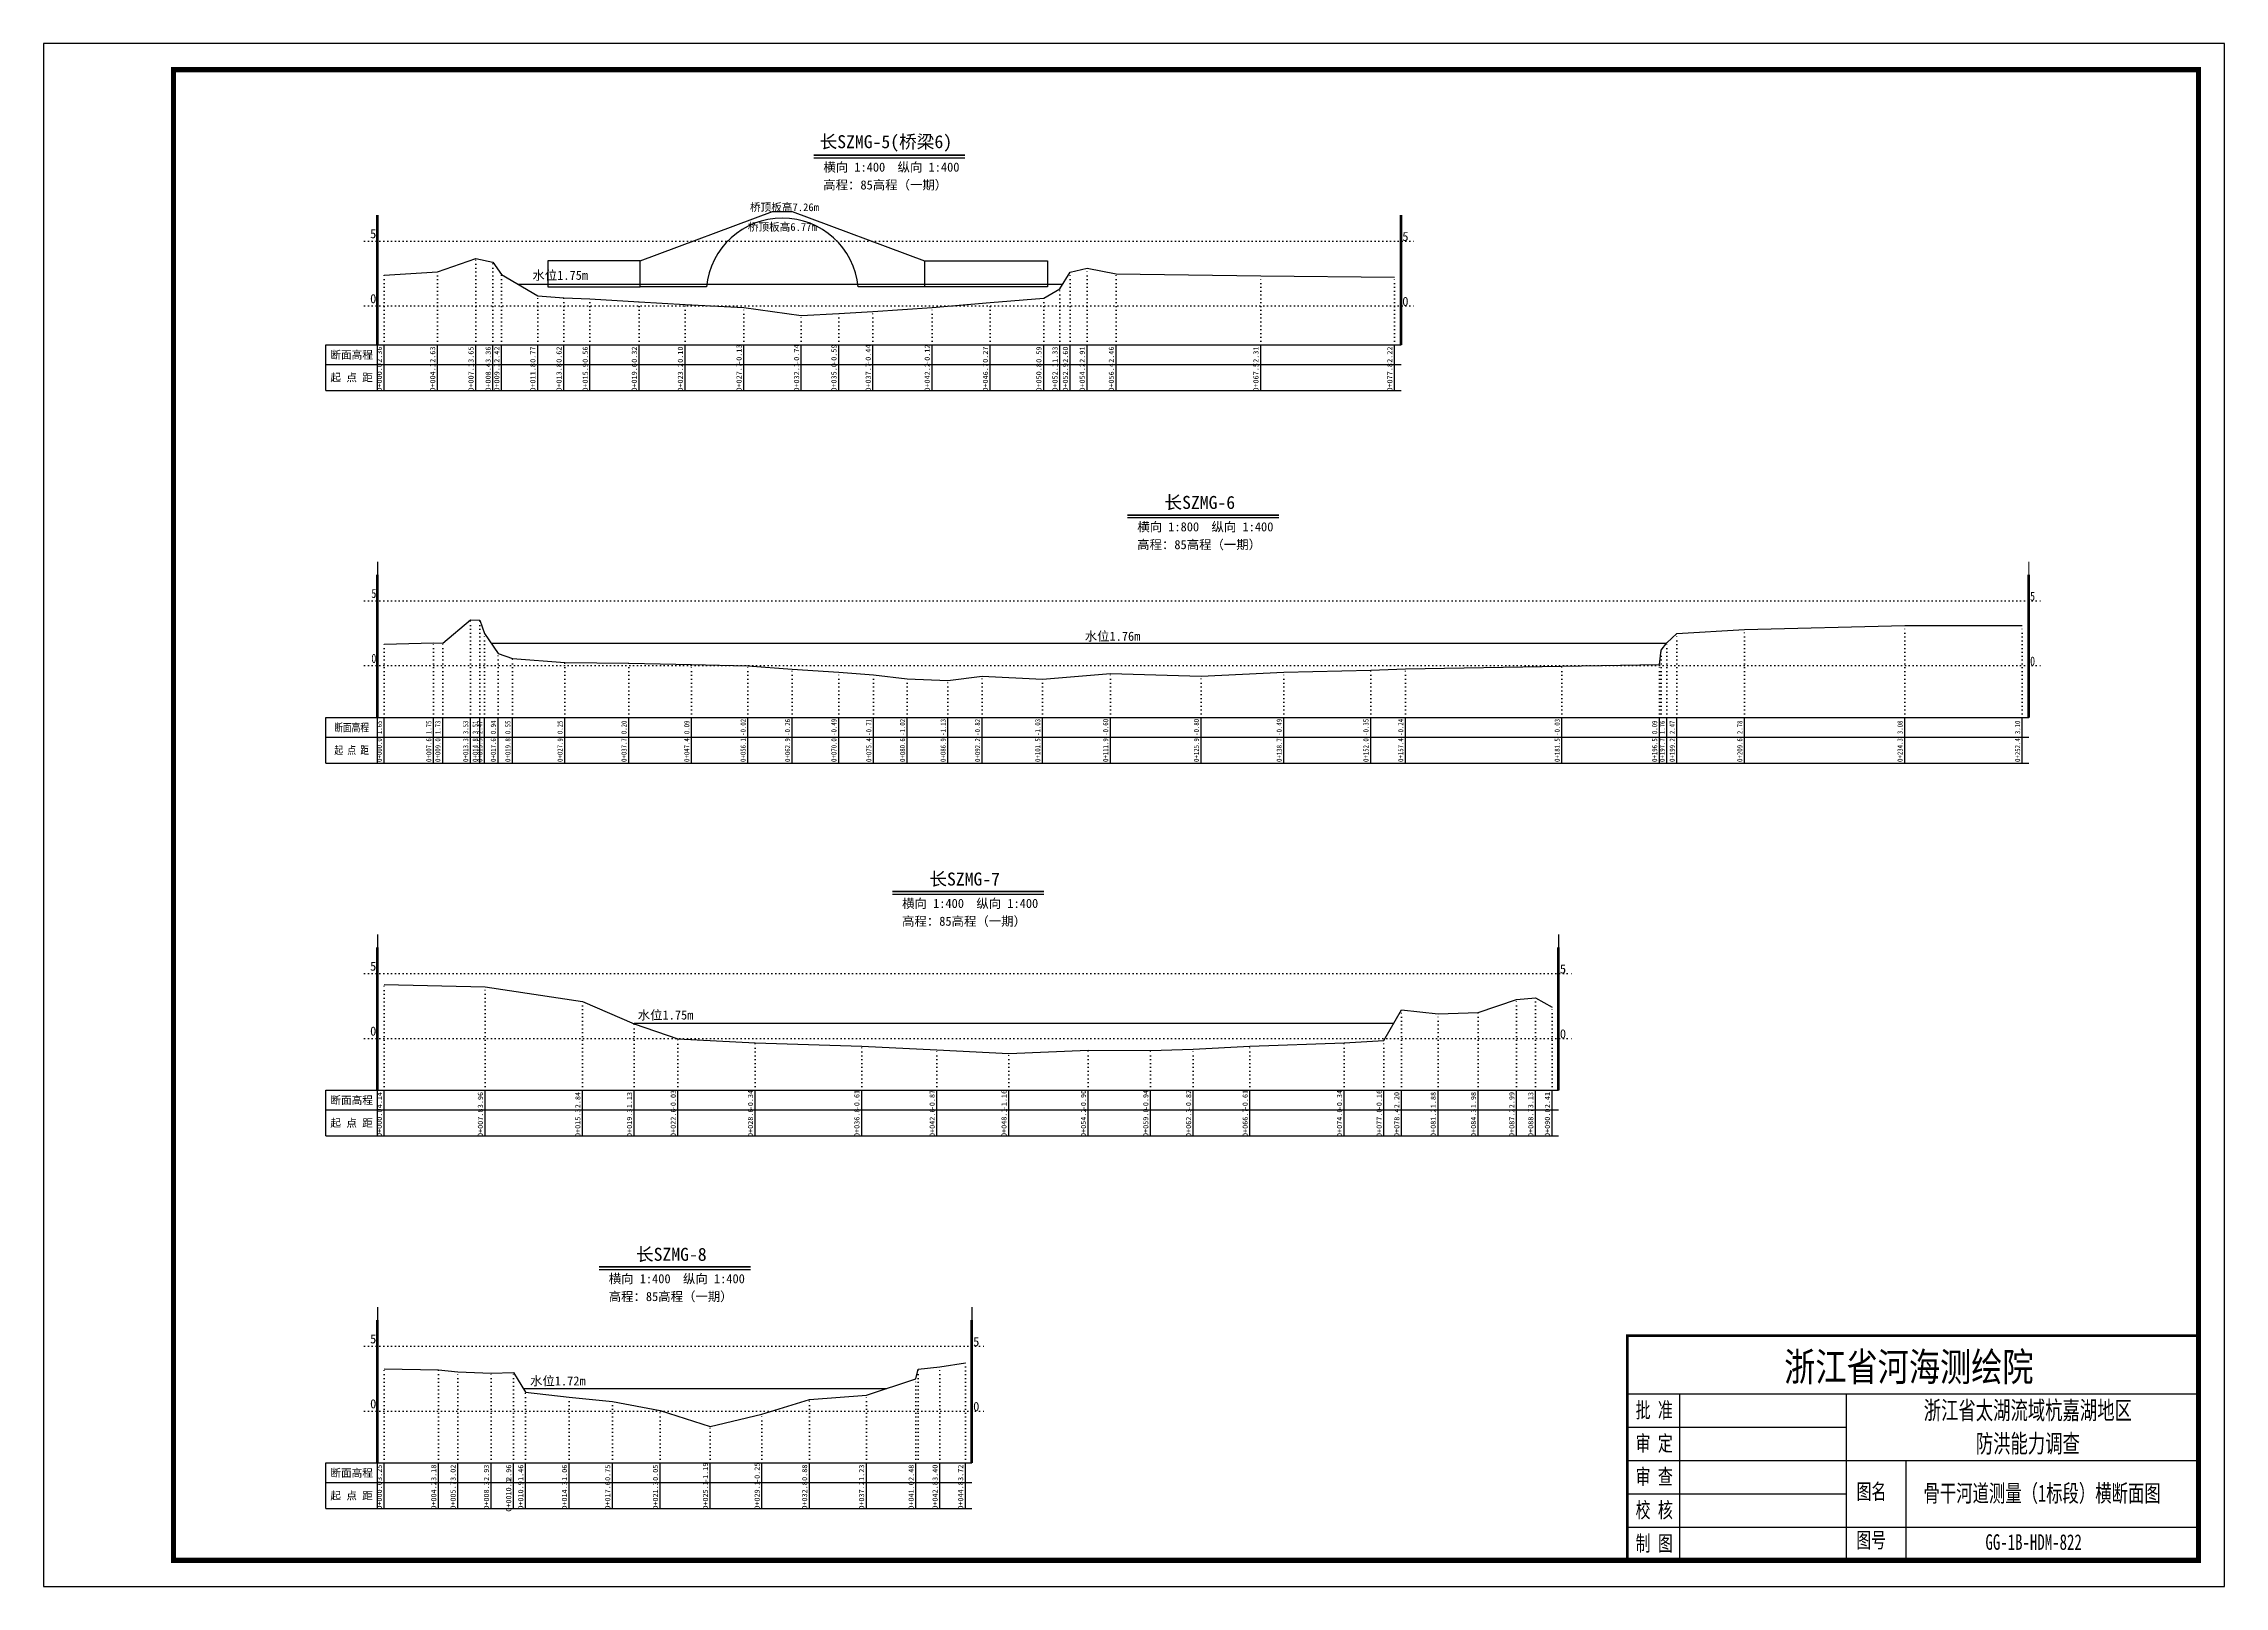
# Model space of a CAD drawing. Header units: millimetres. Extents: x 519117 to 520888, y 3371934 to 3372231.
# Drawn here: x 520017.2 to 520437.2, y 3371934.3 to 3372231.3 of the extents above; entities that cross this region are included whole.
import ezdxf
from ezdxf.enums import TextEntityAlignment as Align

# ---------------------------------------------------------------- set-up
doc = ezdxf.new("R2010")
doc.units = ezdxf.units.MM
doc.header["$LTSCALE"] = 0.4
doc.header["$MEASUREMENT"] = 0
doc.linetypes.add('X4', pattern=[1.6, 0, -1.6])
for name, color, linetype in [('DMX', 1, 'Continuous'), ('TEXT', 7, 'Continuous'), ('zdm1', 5, 'Continuous'), ('ZDMT5', 3, 'Continuous'), ('图框', 7, 'Continuous'), ('断面名称', 5, 'Continuous'), ('桥梁', 7, 'Continuous'), ('比例尺', 3, 'Continuous'), ('水位', 7, 'Continuous')]:
    doc.layers.add(name, color=color, linetype=linetype)
doc.styles.add('HDM', font='fangsong_GB2312.ttf')
doc.styles.add('tk2', font='', dxfattribs={"width": 0.8})
doc.styles.add('宋体', font='')
doc.styles.get('tk2').set_extended_font_data('SimSun')
doc.styles.get('宋体').set_extended_font_data('SimSun')

msp = doc.modelspace()

# ---------------------------------------------------------------- linework, layer by layer
at = {"lineweight": 100, "const_width": 0.5}
msp.add_lwpolyline([(520432.23, 3371982.56), (520322.23, 3371982.56), (520322.23, 3371939.28), (520432.23, 3371939.28), (520432.23, 3371982.56)], dxfattribs=at)
at = {"layer": 'DMX', "linetype": 'Continuous', "flags": 128}
for points in [[(520082.8, 3372186.68), (520093.08, 3372187.35), (520100.45, 3372189.9), (520103.75, 3372189.18), (520105.43, 3372186.83), (520112.38, 3372182.7), (520117.4, 3372182.33), (520122.45, 3372182.18), (520131.9, 3372181.58), (520140.78, 3372181.03), (520152.08, 3372180.45), (520163.15, 3372178.93), (520170.35, 3372179.3), (520176.95, 3372179.68), (520188.33, 3372180.48), (520199.53, 3372181.45), (520209.83, 3372182.25), (520212.93, 3372184.1), (520214.93, 3372187.28), (520218.18, 3372188.05), (520223.78, 3372186.93), (520251.63, 3372186.55), (520277.4, 3372186.33)], [(520082.8, 3372115.65), (520092.34, 3372115.9), (520094.08, 3372115.85), (520099.44, 3372120.35), (520101.26, 3372120.3), (520102.16, 3372117.7), (520104.75, 3372113.88), (520107.55, 3372112.9), (520117.61, 3372112.15), (520129.93, 3372112.03), (520142.01, 3372111.75), (520152.86, 3372111.48), (520161.41, 3372110.88), (520170.35, 3372110.3), (520177.08, 3372109.75), (520183.56, 3372108.98), (520191.39, 3372108.7), (520198, 3372109.48), (520209.61, 3372108.95), (520222.69, 3372110.03), (520240.16, 3372109.53), (520256.11, 3372110.3), (520272.81, 3372110.65), (520279.51, 3372110.93), (520309.65, 3372111.45), (520328.41, 3372111.75), (520328.76, 3372114.5), (520329.86, 3372115.93), (520331.8, 3372117.7), (520344.83, 3372118.48), (520375.68, 3372119.23), (520398.31, 3372119.28)], [(520082.8, 3372050.13), (520102.25, 3372049.68), (520121.03, 3372046.88), (520130.98, 3372042.6), (520139.4, 3372039.7), (520154.28, 3372038.93), (520174.78, 3372038.25), (520189.28, 3372037.6), (520203.1, 3372036.88), (520218.4, 3372037.53), (520230.4, 3372037.43), (520238.65, 3372037.73), (520249.55, 3372038.25), (520267.73, 3372038.93), (520275.35, 3372039.38), (520278.75, 3372045.28), (520285.78, 3372044.48), (520293.53, 3372044.73), (520300.9, 3372047.25), (520304.55, 3372047.6), (520307.75, 3372045.8)], [(520082.8, 3371976.15), (520093.28, 3371975.98), (520097, 3371975.58), (520103.43, 3371975.35), (520107.7, 3371975.43), (520110.03, 3371971.68), (520118.45, 3371970.68), (520126.78, 3371969.9), (520135.98, 3371968.15), (520145.6, 3371965.05), (520155.55, 3371967.4), (520164.7, 3371970.23), (520175.68, 3371971.1), (520185.23, 3371974.23), (520185.65, 3371976.08), (520189.83, 3371976.53), (520194.75, 3371977.33)]]:
    msp.add_lwpolyline(points, dxfattribs=at)
at = {"layer": 'TEXT', "color": 0}
for p, q in [((520322.23, 3371971.36, 0), (520432.23, 3371971.36, 0)), ((520332.31, 3371971.36, 0), (520332.31, 3371945.7, 0)), ((520364.39, 3371971.36, 0), (520364.39, 3371945.7, 0)), ((520322.23, 3371964.95, 0), (520364.39, 3371964.95, 0)), ((520322.23, 3371958.53, 0), (520364.39, 3371958.53, 0)), ((520364.39, 3371958.53, 0), (520432.23, 3371958.53, 0)), ((520375.88, 3371958.53, 0), (520375.88, 3371939.28, 0)), ((520322.23, 3371952.11, 0), (520364.39, 3371952.11, 0)), ((520322.23, 3371945.7, 0), (520432.23, 3371945.7, 0)), ((520332.31, 3371945.7, 0), (520332.31, 3371939.28, 0)), ((520364.39, 3371945.7, 0), (520364.39, 3371939.28, 0))]:
    msp.add_line(p, q, dxfattribs=at)
at = {"layer": 'zdm1', "linetype": 'Continuous'}
for p, q in [((520081.43, 3372173.28), (520081.43, 3372198.28)), ((520081.68, 3372173.28), (520081.68, 3372198.28)), ((520278.53, 3372173.28), (520278.53, 3372198.28)), ((520278.78, 3372173.28), (520278.78, 3372198.28)), ((520071.55, 3372173.28), (520082.8, 3372173.28)), ((520071.55, 3372164.53), (520071.55, 3372173.28)), ((520081.55, 3372164.53), (520081.55, 3372173.28)), ((520082.8, 3372173.28), (520278.65, 3372173.28)), ((520071.55, 3372169.53), (520278.65, 3372169.53)), ((520071.55, 3372164.53), (520278.65, 3372164.53)), ((520081.43, 3372101.53), (520081.43, 3372129.03)), ((520081.68, 3372101.53), (520081.68, 3372129.03)), ((520399.44, 3372101.53), (520399.44, 3372129.03)), ((520399.69, 3372101.53), (520399.69, 3372129.03)), ((520071.55, 3372101.53), (520082.8, 3372101.53)), ((520071.55, 3372092.78), (520071.55, 3372101.53)), ((520081.55, 3372092.78), (520081.55, 3372101.53)), ((520082.8, 3372101.53), (520399.56, 3372101.53)), ((520071.55, 3372097.78), (520399.56, 3372097.78)), ((520071.55, 3372092.78), (520399.56, 3372092.78)), ((520081.43, 3372029.78), (520081.43, 3372057.28)), ((520081.68, 3372029.78), (520081.68, 3372057.28)), ((520308.88, 3372029.78), (520308.88, 3372057.28)), ((520309.13, 3372029.78), (520309.13, 3372057.28)), ((520071.55, 3372021.03), (520071.55, 3372029.78)), ((520071.55, 3372029.78), (520082.8, 3372029.78)), ((520081.55, 3372021.03), (520081.55, 3372029.78)), ((520082.8, 3372029.78), (520309, 3372029.78)), ((520071.55, 3372026.03), (520309, 3372026.03)), ((520071.55, 3372021.03), (520309, 3372021.03)), ((520081.43, 3371958.03), (520081.43, 3371985.53)), ((520081.68, 3371958.03), (520081.68, 3371985.53)), ((520195.88, 3371958.03), (520195.88, 3371985.53)), ((520196.13, 3371958.03), (520196.13, 3371985.53)), ((520071.55, 3371949.28), (520071.55, 3371958.03)), ((520071.55, 3371958.03), (520082.8, 3371958.03)), ((520081.55, 3371949.28), (520081.55, 3371958.03)), ((520082.8, 3371958.03), (520196, 3371958.03)), ((520071.55, 3371954.28), (520196, 3371954.28)), ((520071.55, 3371949.28), (520196, 3371949.28))]:
    msp.add_line(p, q, dxfattribs=at)
at = {"layer": 'zdm1', "linetype": 'X4'}
for p, q in [((520079.05, 3372193.28), (520281.15, 3372193.28)), ((520079.05, 3372180.78), (520281.15, 3372180.78)), ((520079.05, 3372124.03), (520402.06, 3372124.03)), ((520079.05, 3372111.53), (520402.06, 3372111.53)), ((520079.05, 3372052.28), (520311.5, 3372052.28)), ((520079.05, 3372039.78), (520311.5, 3372039.78)), ((520079.05, 3371980.53), (520198.5, 3371980.53)), ((520079.05, 3371968.03), (520198.5, 3371968.03))]:
    msp.add_line(p, q, dxfattribs=at)
at = {"layer": 'zdm1', "linetype": 'Continuous', "flags": 128}
for points in [[(520081.55, 3372195.78, 0.25, 0.25, 0), (520081.55, 3372198.28, 0.25, 0.25, 0)], [(520278.65, 3372195.78, 0.25, 0.25, 0), (520278.65, 3372198.28, 0.25, 0.25, 0)], [(520081.55, 3372190.78, 0.25, 0.25, 0), (520081.55, 3372193.28, 0.25, 0.25, 0)], [(520278.65, 3372190.78, 0.25, 0.25, 0), (520278.65, 3372193.28, 0.25, 0.25, 0)], [(520081.55, 3372185.78, 0.25, 0.25, 0), (520081.55, 3372188.28, 0.25, 0.25, 0)], [(520278.65, 3372185.78, 0.25, 0.25, 0), (520278.65, 3372188.28, 0.25, 0.25, 0)], [(520081.55, 3372180.78, 0.25, 0.25, 0), (520081.55, 3372183.28, 0.25, 0.25, 0)], [(520278.65, 3372180.78, 0.25, 0.25, 0), (520278.65, 3372183.28, 0.25, 0.25, 0)], [(520081.55, 3372175.78, 0.25, 0.25, 0), (520081.55, 3372178.28, 0.25, 0.25, 0)], [(520278.65, 3372175.78, 0.25, 0.25, 0), (520278.65, 3372178.28, 0.25, 0.25, 0)], [(520081.55, 3372129.03, 0.25, 0.25, 0), (520081.55, 3372131.53, 0.25, 0.25, 0)], [(520399.56, 3372129.03, 0.25, 0.25, 0), (520399.56, 3372131.53, 0.25, 0.25, 0)], [(520081.55, 3372124.03, 0.25, 0.25, 0), (520081.55, 3372126.53, 0.25, 0.25, 0)], [(520399.56, 3372124.03, 0.25, 0.25, 0), (520399.56, 3372126.53, 0.25, 0.25, 0)], [(520081.55, 3372119.03, 0.25, 0.25, 0), (520081.55, 3372121.53, 0.25, 0.25, 0)], [(520399.56, 3372119.03, 0.25, 0.25, 0), (520399.56, 3372121.53, 0.25, 0.25, 0)], [(520081.55, 3372114.03, 0.25, 0.25, 0), (520081.55, 3372116.53, 0.25, 0.25, 0)], [(520399.56, 3372114.03, 0.25, 0.25, 0), (520399.56, 3372116.53, 0.25, 0.25, 0)], [(520081.55, 3372109.03, 0.25, 0.25, 0), (520081.55, 3372111.53, 0.25, 0.25, 0)], [(520399.56, 3372109.03, 0.25, 0.25, 0), (520399.56, 3372111.53, 0.25, 0.25, 0)], [(520081.55, 3372104.03, 0.25, 0.25, 0), (520081.55, 3372106.53, 0.25, 0.25, 0)], [(520399.56, 3372104.03, 0.25, 0.25, 0), (520399.56, 3372106.53, 0.25, 0.25, 0)], [(520081.55, 3372057.28, 0.25, 0.25, 0), (520081.55, 3372059.78, 0.25, 0.25, 0)], [(520309, 3372057.28, 0.25, 0.25, 0), (520309, 3372059.78, 0.25, 0.25, 0)], [(520081.55, 3372052.28, 0.25, 0.25, 0), (520081.55, 3372054.78, 0.25, 0.25, 0)], [(520309, 3372052.28, 0.25, 0.25, 0), (520309, 3372054.78, 0.25, 0.25, 0)], [(520081.55, 3372047.28, 0.25, 0.25, 0), (520081.55, 3372049.78, 0.25, 0.25, 0)], [(520309, 3372047.28, 0.25, 0.25, 0), (520309, 3372049.78, 0.25, 0.25, 0)], [(520081.55, 3372042.28, 0.25, 0.25, 0), (520081.55, 3372044.78, 0.25, 0.25, 0)], [(520309, 3372042.28, 0.25, 0.25, 0), (520309, 3372044.78, 0.25, 0.25, 0)], [(520081.55, 3372037.28, 0.25, 0.25, 0), (520081.55, 3372039.78, 0.25, 0.25, 0)], [(520309, 3372037.28, 0.25, 0.25, 0), (520309, 3372039.78, 0.25, 0.25, 0)], [(520081.55, 3372032.28, 0.25, 0.25, 0), (520081.55, 3372034.78, 0.25, 0.25, 0)], [(520309, 3372032.28, 0.25, 0.25, 0), (520309, 3372034.78, 0.25, 0.25, 0)], [(520081.55, 3371985.53, 0.25, 0.25, 0), (520081.55, 3371988.03, 0.25, 0.25, 0)], [(520196, 3371985.53, 0.25, 0.25, 0), (520196, 3371988.03, 0.25, 0.25, 0)], [(520081.55, 3371980.53, 0.25, 0.25, 0), (520081.55, 3371983.03, 0.25, 0.25, 0)], [(520196, 3371980.53, 0.25, 0.25, 0), (520196, 3371983.03, 0.25, 0.25, 0)], [(520081.55, 3371975.53, 0.25, 0.25, 0), (520081.55, 3371978.03, 0.25, 0.25, 0)], [(520196, 3371975.53, 0.25, 0.25, 0), (520196, 3371978.03, 0.25, 0.25, 0)], [(520081.55, 3371970.53, 0.25, 0.25, 0), (520081.55, 3371973.03, 0.25, 0.25, 0)], [(520196, 3371970.53, 0.25, 0.25, 0), (520196, 3371973.03, 0.25, 0.25, 0)], [(520081.55, 3371965.53, 0.25, 0.25, 0), (520081.55, 3371968.03, 0.25, 0.25, 0)], [(520196, 3371965.53, 0.25, 0.25, 0), (520196, 3371968.03, 0.25, 0.25, 0)], [(520081.55, 3371960.53, 0.25, 0.25, 0), (520081.55, 3371963.03, 0.25, 0.25, 0)], [(520196, 3371960.53, 0.25, 0.25, 0), (520196, 3371963.03, 0.25, 0.25, 0)]]:
    msp.add_lwpolyline(points, format="xyseb", dxfattribs=at)
at = {"layer": 'ZDMT5', "linetype": 'X4'}
for p, q in [((520100.45, 3372173.28), (520100.45, 3372189.9)), ((520103.75, 3372173.28), (520103.75, 3372189.18)), ((520082.8, 3372173.28), (520082.8, 3372186.68)), ((520093.08, 3372173.28), (520093.08, 3372187.35)), ((520105.43, 3372173.28), (520105.43, 3372186.83)), ((520214.93, 3372173.28), (520214.93, 3372187.28)), ((520218.18, 3372173.28), (520218.18, 3372188.05)), ((520223.78, 3372173.28), (520223.78, 3372186.93)), ((520251.63, 3372173.28), (520251.63, 3372186.55)), ((520277.4, 3372173.28), (520277.4, 3372186.33)), ((520112.38, 3372173.28), (520112.38, 3372182.7)), ((520117.4, 3372173.28), (520117.4, 3372182.33)), ((520122.45, 3372173.28), (520122.45, 3372182.18)), ((520131.9, 3372173.28), (520131.9, 3372181.58)), ((520140.78, 3372173.28), (520140.78, 3372181.03)), ((520152.08, 3372173.28), (520152.08, 3372180.45)), ((520188.33, 3372173.28), (520188.33, 3372180.48)), ((520199.53, 3372173.28), (520199.53, 3372181.45)), ((520209.83, 3372173.28), (520209.83, 3372182.25)), ((520212.93, 3372173.28), (520212.93, 3372184.1)), ((520163.15, 3372173.28), (520163.15, 3372178.93)), ((520170.35, 3372173.28), (520170.35, 3372179.3)), ((520176.95, 3372173.28), (520176.95, 3372179.68)), ((520099.44, 3372101.53), (520099.44, 3372120.35)), ((520101.26, 3372101.53), (520101.26, 3372120.3)), ((520102.16, 3372101.53), (520102.16, 3372117.7)), ((520331.8, 3372101.53), (520331.8, 3372117.7)), ((520344.83, 3372101.53), (520344.83, 3372118.48)), ((520375.68, 3372101.53), (520375.68, 3372119.23)), ((520398.31, 3372101.53), (520398.31, 3372119.28)), ((520082.8, 3372101.53), (520082.8, 3372115.65)), ((520092.34, 3372101.53), (520092.34, 3372115.9)), ((520094.08, 3372101.53), (520094.08, 3372115.85)), ((520104.75, 3372101.53), (520104.75, 3372113.88)), ((520107.55, 3372101.53), (520107.55, 3372112.9)), ((520328.76, 3372101.53), (520328.76, 3372114.5)), ((520329.86, 3372101.53), (520329.86, 3372115.93)), ((520117.61, 3372101.53), (520117.61, 3372112.15)), ((520129.93, 3372101.53), (520129.93, 3372112.03)), ((520142.01, 3372101.53), (520142.01, 3372111.75)), ((520152.86, 3372101.53), (520152.86, 3372111.48)), ((520161.41, 3372101.53), (520161.41, 3372110.88)), ((520170.35, 3372101.53), (520170.35, 3372110.3)), ((520177.08, 3372101.53), (520177.08, 3372109.75)), ((520183.56, 3372101.53), (520183.56, 3372108.98)), ((520191.39, 3372101.53), (520191.39, 3372108.7)), ((520198, 3372101.53), (520198, 3372109.48)), ((520209.61, 3372101.53), (520209.61, 3372108.95)), ((520222.69, 3372101.53), (520222.69, 3372110.03)), ((520240.16, 3372101.53), (520240.16, 3372109.53)), ((520256.11, 3372101.53), (520256.11, 3372110.3)), ((520272.81, 3372101.53), (520272.81, 3372110.65)), ((520279.51, 3372101.53), (520279.51, 3372110.93)), ((520309.65, 3372101.53), (520309.65, 3372111.45)), ((520328.41, 3372101.53), (520328.41, 3372111.75)), ((520082.8, 3372029.78), (520082.8, 3372050.13)), ((520102.25, 3372029.78), (520102.25, 3372049.68)), ((520121.03, 3372029.78), (520121.03, 3372046.88)), ((520300.9, 3372029.78), (520300.9, 3372047.25)), ((520304.55, 3372029.78), (520304.55, 3372047.6)), ((520307.75, 3372029.78), (520307.75, 3372045.8)), ((520130.98, 3372029.78), (520130.98, 3372042.6)), ((520278.75, 3372029.78), (520278.75, 3372045.28)), ((520285.78, 3372029.78), (520285.78, 3372044.48)), ((520293.53, 3372029.78), (520293.53, 3372044.73)), ((520139.4, 3372029.78), (520139.4, 3372039.7)), ((520154.28, 3372029.78), (520154.28, 3372038.93)), ((520174.78, 3372029.78), (520174.78, 3372038.25)), ((520189.28, 3372029.78), (520189.28, 3372037.6)), ((520218.4, 3372029.78), (520218.4, 3372037.53)), ((520230.4, 3372029.78), (520230.4, 3372037.43)), ((520238.65, 3372029.78), (520238.65, 3372037.73)), ((520249.55, 3372029.78), (520249.55, 3372038.25)), ((520267.73, 3372029.78), (520267.73, 3372038.93)), ((520275.35, 3372029.78), (520275.35, 3372039.38)), ((520203.1, 3372029.78), (520203.1, 3372036.88)), ((520082.8, 3371958.03), (520082.8, 3371976.15)), ((520093.28, 3371958.03), (520093.28, 3371975.98)), ((520097, 3371958.03), (520097, 3371975.58)), ((520103.43, 3371958.03), (520103.43, 3371975.35)), ((520107.7, 3371958.03), (520107.7, 3371975.43)), ((520185.23, 3371958.03), (520185.23, 3371974.23)), ((520185.65, 3371958.03), (520185.65, 3371976.08)), ((520189.83, 3371958.03), (520189.83, 3371976.53)), ((520194.75, 3371958.03), (520194.75, 3371977.33)), ((520110.03, 3371958.03), (520110.03, 3371971.68)), ((520118.45, 3371958.03), (520118.45, 3371970.68)), ((520164.7, 3371958.03), (520164.7, 3371970.23)), ((520175.68, 3371958.03), (520175.68, 3371971.1)), ((520126.78, 3371958.03), (520126.78, 3371969.9)), ((520135.98, 3371958.03), (520135.98, 3371968.15)), ((520155.55, 3371958.03), (520155.55, 3371967.4)), ((520145.6, 3371958.03), (520145.6, 3371965.05))]:
    msp.add_line(p, q, dxfattribs=at)
at = {"layer": 'ZDMT5', "linetype": 'Continuous'}
for p, q in [((520082.8, 3372164.53), (520082.8, 3372173.28)), ((520093.08, 3372164.53), (520093.08, 3372173.28)), ((520100.45, 3372164.53), (520100.45, 3372173.28)), ((520103.75, 3372164.53), (520103.75, 3372173.28)), ((520105.43, 3372164.53), (520105.43, 3372173.28)), ((520112.38, 3372164.53), (520112.38, 3372173.28)), ((520117.4, 3372164.53), (520117.4, 3372173.28)), ((520122.45, 3372164.53), (520122.45, 3372173.28)), ((520131.9, 3372164.53), (520131.9, 3372173.28)), ((520140.78, 3372164.53), (520140.78, 3372173.28)), ((520152.08, 3372164.53), (520152.08, 3372173.28)), ((520163.15, 3372164.53), (520163.15, 3372173.28)), ((520170.35, 3372164.53), (520170.35, 3372173.28)), ((520176.95, 3372164.53), (520176.95, 3372173.28)), ((520188.33, 3372164.53), (520188.33, 3372173.28)), ((520199.53, 3372164.53), (520199.53, 3372173.28)), ((520209.83, 3372164.53), (520209.83, 3372173.28)), ((520212.93, 3372164.53), (520212.93, 3372173.28)), ((520214.93, 3372164.53), (520214.93, 3372173.28)), ((520218.18, 3372164.53), (520218.18, 3372173.28)), ((520223.78, 3372164.53), (520223.78, 3372173.28)), ((520251.63, 3372164.53), (520251.63, 3372173.28)), ((520277.4, 3372164.53), (520277.4, 3372173.28)), ((520082.8, 3372092.78), (520082.8, 3372101.53)), ((520092.34, 3372092.78), (520092.34, 3372101.53)), ((520094.08, 3372092.78), (520094.08, 3372101.53)), ((520099.44, 3372092.78), (520099.44, 3372101.53)), ((520101.26, 3372092.78), (520101.26, 3372101.53)), ((520102.16, 3372092.78), (520102.16, 3372101.53)), ((520104.75, 3372092.78), (520104.75, 3372101.53)), ((520107.55, 3372092.78), (520107.55, 3372101.53)), ((520117.61, 3372092.78), (520117.61, 3372101.53)), ((520129.93, 3372092.78), (520129.93, 3372101.53)), ((520142.01, 3372092.78), (520142.01, 3372101.53)), ((520152.86, 3372092.78), (520152.86, 3372101.53)), ((520161.41, 3372092.78), (520161.41, 3372101.53)), ((520170.35, 3372092.78), (520170.35, 3372101.53)), ((520177.08, 3372092.78), (520177.08, 3372101.53)), ((520183.56, 3372092.78), (520183.56, 3372101.53)), ((520191.39, 3372092.78), (520191.39, 3372101.53)), ((520198, 3372092.78), (520198, 3372101.53)), ((520209.61, 3372092.78), (520209.61, 3372101.53)), ((520222.69, 3372092.78), (520222.69, 3372101.53)), ((520240.16, 3372092.78), (520240.16, 3372101.53)), ((520256.11, 3372092.78), (520256.11, 3372101.53)), ((520272.81, 3372092.78), (520272.81, 3372101.53)), ((520279.51, 3372092.78), (520279.51, 3372101.53)), ((520309.65, 3372092.78), (520309.65, 3372101.53)), ((520328.41, 3372092.78), (520328.41, 3372101.53)), ((520329.86, 3372092.78), (520329.86, 3372101.53)), ((520331.8, 3372092.78), (520331.8, 3372101.53)), ((520344.83, 3372092.78), (520344.83, 3372101.53)), ((520375.68, 3372092.78), (520375.68, 3372101.53)), ((520398.31, 3372092.78), (520398.31, 3372101.53)), ((520082.8, 3372021.03), (520082.8, 3372029.78)), ((520102.25, 3372021.03), (520102.25, 3372029.78)), ((520121.03, 3372021.03), (520121.03, 3372029.78)), ((520130.98, 3372021.03), (520130.98, 3372029.78)), ((520139.4, 3372021.03), (520139.4, 3372029.78)), ((520154.28, 3372021.03), (520154.28, 3372029.78)), ((520174.78, 3372021.03), (520174.78, 3372029.78)), ((520189.28, 3372021.03), (520189.28, 3372029.78)), ((520203.1, 3372021.03), (520203.1, 3372029.78)), ((520218.4, 3372021.03), (520218.4, 3372029.78)), ((520230.4, 3372021.03), (520230.4, 3372029.78)), ((520238.65, 3372021.03), (520238.65, 3372029.78)), ((520249.55, 3372021.03), (520249.55, 3372029.78)), ((520267.73, 3372021.03), (520267.73, 3372029.78)), ((520275.35, 3372021.03), (520275.35, 3372029.78)), ((520278.75, 3372021.03), (520278.75, 3372029.78)), ((520285.78, 3372021.03), (520285.78, 3372029.78)), ((520293.53, 3372021.03), (520293.53, 3372029.78)), ((520300.9, 3372021.03), (520300.9, 3372029.78)), ((520304.55, 3372021.03), (520304.55, 3372029.78)), ((520307.75, 3372021.03), (520307.75, 3372029.78)), ((520082.8, 3371949.28), (520082.8, 3371958.03)), ((520093.28, 3371949.28), (520093.28, 3371958.03)), ((520097, 3371949.28), (520097, 3371958.03)), ((520103.43, 3371949.28), (520103.43, 3371958.03)), ((520107.7, 3371949.28), (520107.7, 3371958.03)), ((520110.03, 3371949.28), (520110.03, 3371958.03)), ((520118.45, 3371949.28), (520118.45, 3371958.03)), ((520126.78, 3371949.28), (520126.78, 3371958.03)), ((520135.98, 3371949.28), (520135.98, 3371958.03)), ((520145.6, 3371949.28), (520145.6, 3371958.03)), ((520155.55, 3371949.28), (520155.55, 3371958.03)), ((520164.7, 3371949.28), (520164.7, 3371958.03)), ((520175.68, 3371949.28), (520175.68, 3371958.03)), ((520185.23, 3371949.28), (520185.23, 3371958.03)), ((520189.83, 3371949.28), (520189.83, 3371958.03)), ((520194.75, 3371949.28), (520194.75, 3371958.03))]:
    msp.add_line(p, q, dxfattribs=at)
at = {"layer": '图框', "flags": 128}
msp.add_lwpolyline([(520017.23, 3371934.28), (520437.23, 3371934.28), (520437.23, 3372231.28), (520017.23, 3372231.28)], close=True, dxfattribs=at)
at = {"layer": '图框', "const_width": 1, "flags": 128}
msp.add_lwpolyline([(520042.23, 3371939.28), (520432.23, 3371939.28), (520432.23, 3372226.28), (520042.23, 3372226.28)], close=True, dxfattribs=at)
at = {"layer": '桥梁', "linetype": 'Continuous', "flags": 128}
msp.add_lwpolyline([(520174.12, 3372184.45, 0.905983), (520144.87, 3372184.45), (520132.12, 3372184.45), (520132.12, 3372189.45), (520157.62, 3372198.95), (520161.37, 3372198.95), (520186.87, 3372189.45), (520186.87, 3372184.45), (520174.12, 3372184.45)], format="xyb", dxfattribs=at)
for points in [[(520132.12, 3372189.45), (520114.35, 3372189.45), (520114.35, 3372184.45), (520132.12, 3372184.45)], [(520186.87, 3372189.45), (520210.55, 3372189.45), (520210.55, 3372184.45), (520186.87, 3372184.45)]]:
    msp.add_lwpolyline(points, dxfattribs=at)
at = {"layer": '比例尺', "color": 3, "linetype": 'Continuous', "lineweight": 40}
for p, q in [((520165.54, 3372209.78), (520194.66, 3372209.78)), ((520226, 3372140.53), (520255.12, 3372140.53)), ((520180.71, 3372068.03), (520209.84, 3372068.03)), ((520124.21, 3371995.78), (520153.34, 3371995.78))]:
    msp.add_line(p, q, dxfattribs=at)
at = {"layer": '比例尺', "color": 3, "linetype": 'Continuous'}
for p, q in [((520165.54, 3372209.28), (520194.66, 3372209.28)), ((520226, 3372140.03), (520255.12, 3372140.03)), ((520180.71, 3372067.53), (520209.84, 3372067.53)), ((520124.21, 3371995.28), (520153.34, 3371995.28))]:
    msp.add_line(p, q, dxfattribs=at)
at = {"layer": '水位', "color": 6, "linetype": 'Continuous', "flags": 128}
for points in [[(520108.56, 3372184.97), (520213.47, 3372184.97)], [(520103.42, 3372115.85), (520329.81, 3372115.85)], [(520277.21, 3372042.61), (520130.97, 3372042.61)], [(520109.58, 3371972.4), (520179.64, 3371972.4)]]:
    msp.add_lwpolyline(points, dxfattribs=at)

# ---------------------------------------------------------------- texts
at = {"layer": 'TEXT', "color": 7, "ltscale": 8, "style": 'tk2'}
for tag, p, s, height, width in [('浙江省河海测绘院', (520352.45, 3371973.79, 0), '（单位名称）', 5.5, 0.8), ('批 准', (520323.84, 3371966.73, 0), '批准', 3, 0.7), ('审 定', (520323.84, 3371960.32, 0), '审定', 3, 0.7), ('审 查', (520323.84, 3371953.9, 0), '审 查', 3, 0.7), ('图名', (520366.38, 3371951.03, 0), '审查', 3, 0.7), ('校 核', (520323.84, 3371947.48, 0), '校 核', 3, 0.7), ('图号', (520366.33, 3371941.7, 0), '图号', 3, 0.7), ('制 图', (520323.84, 3371941.07, 0), '制 图', 3, 0.7)]:
    msp.add_attdef(tag, p, s, height=height, dxfattribs=dict(at, width=width))
at = {"layer": 'TEXT', "color": 0, "style": 'tk2', "width": 0.7}
for tag, text, height, p in [('浙江省太湖流域杭嘉湖地区', '浙江省太湖流域杭嘉湖地区', 3.5, (520399.37, 3371968.18, -206.67)), ('防洪能力调查', '防洪能力调查', 3.5, (520399.37, 3371961.78, -206.67)), ('骨干河道测量（1标段）横断面图', '骨干河道测量（1标段）横断面图', 3.3, (520402.12, 3371952.21, -206.67)), ('GG-1B-HDM-822', 'GG-1B-HDM-001', 3, (520400.49, 3371942.81, -206.67))]:
    msp.add_attdef(tag, text=text, height=height, dxfattribs=at).set_placement(p, align=Align.MIDDLE_CENTER)
at = {"layer": 'zdm1', "linetype": 'Continuous', "style": 'HDM'}
for s, p in [('5', (520081.3, 3372193.28)), ('0', (520081.3, 3372180.78)), ('5', (520081.3, 3372052.28)), ('0', (520081.3, 3372039.78)), ('5', (520081.3, 3371980.53)), ('0', (520081.3, 3371968.03))]:
    msp.add_text(s, height=1.75, dxfattribs=at).set_placement(p, align=Align.BOTTOM_RIGHT)
for s, p in [('5', (520278.9, 3372193.28)), ('0', (520278.9, 3372180.78)), ('5', (520309.25, 3372052.28)), ('0', (520309.25, 3372039.78)), ('5', (520196.25, 3371980.53)), ('0', (520196.25, 3371968.03))]:
    msp.add_text(s, height=1.75, dxfattribs=at).set_placement(p)
for s, p in [('断面高程', (520076.55, 3372171.4)), ('起 点 距', (520076.55, 3372167.03)), ('断面高程', (520076.55, 3372027.9)), ('起 点 距', (520076.55, 3372023.53)), ('断面高程', (520076.55, 3371956.15)), ('起 点 距', (520076.55, 3371951.78))]:
    msp.add_text(s, height=1.5, dxfattribs=at).set_placement(p, align=Align.MIDDLE)
at = {"layer": 'zdm1', "linetype": 'Continuous', "style": 'HDM', "width": 0.8}
for s, p in [('5', (520081.3, 3372124.03)), ('0', (520081.3, 3372111.53))]:
    msp.add_text(s, height=1.75, dxfattribs=at).set_placement(p, align=Align.BOTTOM_RIGHT)
for s, p in [('5', (520399.81, 3372124.03)), ('0', (520399.81, 3372111.53))]:
    msp.add_text(s, height=1.75, dxfattribs=at).set_placement(p)
for s, p in [('断面高程', (520076.55, 3372099.65)), ('起 点 距', (520076.55, 3372095.28))]:
    msp.add_text(s, height=1.5, dxfattribs=at).set_placement(p, align=Align.MIDDLE)
at = {"layer": 'ZDMT5', "linetype": 'Continuous', "style": 'HDM'}
for s, p in [('2.36', (520082.68, 3372171.4)), ('2.63', (520092.95, 3372171.4)), ('3.65', (520100.33, 3372171.4)), ('3.36', (520103.63, 3372171.4)), ('2.42', (520105.3, 3372171.4)), ('0.77', (520112.25, 3372171.4)), ('0.62', (520117.28, 3372171.4)), ('0.56', (520122.33, 3372171.4)), ('0.32', (520131.78, 3372171.4)), ('0.10', (520140.65, 3372171.4)), ('-0.13', (520151.95, 3372171.4)), ('-0.74', (520163.03, 3372171.4)), ('-0.59', (520170.23, 3372171.4)), ('-0.44', (520176.83, 3372171.4)), ('-0.12', (520188.2, 3372171.4)), ('0.27', (520199.4, 3372171.4)), ('0.59', (520209.7, 3372171.4)), ('1.33', (520212.8, 3372171.4)), ('2.60', (520214.8, 3372171.4)), ('2.91', (520218.05, 3372171.4)), ('2.46', (520223.65, 3372171.4)), ('2.31', (520251.5, 3372171.4)), ('2.22', (520277.28, 3372171.4)), ('0+000.0', (520082.68, 3372167.03)), ('0+004.1', (520092.95, 3372167.03)), ('0+007.1', (520100.33, 3372167.03)), ('0+008.4', (520103.63, 3372167.03)), ('0+009.1', (520105.3, 3372167.03)), ('0+011.8', (520112.25, 3372167.03)), ('0+013.8', (520117.28, 3372167.03)), ('0+015.9', (520122.33, 3372167.03)), ('0+019.6', (520131.78, 3372167.03)), ('0+023.2', (520140.65, 3372167.03)), ('0+027.7', (520151.95, 3372167.03)), ('0+032.1', (520163.03, 3372167.03)), ('0+035.0', (520170.23, 3372167.03)), ('0+037.7', (520176.83, 3372167.03)), ('0+042.2', (520188.2, 3372167.03)), ('0+046.7', (520199.4, 3372167.03)), ('0+050.8', (520209.7, 3372167.03)), ('0+052.1', (520212.8, 3372167.03)), ('0+052.9', (520214.8, 3372167.03)), ('0+054.2', (520218.05, 3372167.03)), ('0+056.4', (520223.65, 3372167.03)), ('0+067.5', (520251.5, 3372167.03)), ('0+077.8', (520277.28, 3372167.03)), ('4.14', (520082.68, 3372027.9)), ('3.96', (520102.13, 3372027.9)), ('2.84', (520120.9, 3372027.9)), ('1.13', (520130.85, 3372027.9)), ('-0.03', (520139.28, 3372027.9)), ('-0.34', (520154.15, 3372027.9)), ('-0.61', (520174.65, 3372027.9)), ('-0.87', (520189.15, 3372027.9)), ('-1.16', (520202.98, 3372027.9)), ('-0.90', (520218.28, 3372027.9)), ('-0.94', (520230.28, 3372027.9)), ('-0.82', (520238.53, 3372027.9)), ('-0.61', (520249.43, 3372027.9)), ('-0.34', (520267.6, 3372027.9)), ('-0.16', (520275.23, 3372027.9)), ('2.20', (520278.63, 3372027.9)), ('1.88', (520285.65, 3372027.9)), ('1.98', (520293.4, 3372027.9)), ('2.99', (520300.78, 3372027.9)), ('3.13', (520304.43, 3372027.9)), ('2.41', (520307.63, 3372027.9)), ('0+000.0', (520082.68, 3372023.53)), ('0+007.8', (520102.13, 3372023.53)), ('0+015.3', (520120.9, 3372023.53)), ('0+019.3', (520130.85, 3372023.53)), ('0+022.6', (520139.28, 3372023.53)), ('0+028.6', (520154.15, 3372023.53)), ('0+036.8', (520174.65, 3372023.53)), ('0+042.6', (520189.15, 3372023.53)), ('0+048.1', (520202.98, 3372023.53)), ('0+054.2', (520218.28, 3372023.53)), ('0+059.0', (520230.28, 3372023.53)), ('0+062.3', (520238.53, 3372023.53)), ('0+066.7', (520249.43, 3372023.53)), ('0+074.0', (520267.6, 3372023.53)), ('0+077.0', (520275.23, 3372023.53)), ('0+078.4', (520278.63, 3372023.53)), ('0+081.2', (520285.65, 3372023.53)), ('0+084.3', (520293.4, 3372023.53)), ('0+087.2', (520300.78, 3372023.53)), ('0+088.7', (520304.43, 3372023.53)), ('0+090.0', (520307.63, 3372023.53)), ('3.25', (520082.68, 3371956.15)), ('3.18', (520093.15, 3371956.15)), ('3.02', (520096.88, 3371956.15)), ('2.93', (520103.3, 3371956.15)), ('2.96', (520107.58, 3371956.15)), ('1.46', (520109.9, 3371956.15)), ('1.06', (520118.33, 3371956.15)), ('0.75', (520126.65, 3371956.15)), ('0.05', (520135.85, 3371956.15)), ('-1.19', (520145.48, 3371956.15)), ('-0.25', (520155.43, 3371956.15)), ('0.88', (520164.58, 3371956.15)), ('1.23', (520175.55, 3371956.15)), ('2.48', (520185.1, 3371956.15)), ('3.40', (520189.7, 3371956.15)), ('3.72', (520194.63, 3371956.15)), ('0+000.0', (520082.68, 3371951.78)), ('0+004.2', (520093.15, 3371951.78)), ('0+005.7', (520096.88, 3371951.78)), ('0+008.3', (520103.3, 3371951.78)), ('0+0010.0', (520107.58, 3371951.78)), ('0+010.9', (520109.9, 3371951.78)), ('0+014.3', (520118.33, 3371951.78)), ('0+017.6', (520126.65, 3371951.78)), ('0+021.3', (520135.85, 3371951.78)), ('0+025.1', (520145.48, 3371951.78)), ('0+029.1', (520155.43, 3371951.78)), ('0+032.8', (520164.58, 3371951.78)), ('0+037.2', (520175.55, 3371951.78)), ('0+041.0', (520185.1, 3371951.78)), ('0+042.8', (520189.7, 3371951.78)), ('0+044.8', (520194.63, 3371951.78))]:
    msp.add_text(s, height=1, rotation=90, dxfattribs=at).set_placement(p, align=Align.BOTTOM_CENTER)
at = {"layer": 'ZDMT5', "linetype": 'Continuous', "style": 'HDM', "width": 0.8}
for s, p in [('1.65', (520082.68, 3372099.65)), ('1.75', (520092.21, 3372099.65)), ('1.73', (520093.95, 3372099.65)), ('3.53', (520099.31, 3372099.65)), ('3.51', (520101.14, 3372099.65)), ('2.47', (520102.04, 3372099.65)), ('0.94', (520104.63, 3372099.65)), ('0.55', (520107.43, 3372099.65)), ('0.25', (520117.49, 3372099.65)), ('0.20', (520129.8, 3372099.65)), ('0.09', (520141.89, 3372099.65)), ('-0.02', (520152.74, 3372099.65)), ('-0.26', (520161.29, 3372099.65)), ('-0.49', (520170.23, 3372099.65)), ('-0.71', (520176.95, 3372099.65)), ('-1.02', (520183.44, 3372099.65)), ('-1.13', (520191.26, 3372099.65)), ('-0.82', (520197.88, 3372099.65)), ('-1.03', (520209.49, 3372099.65)), ('-0.60', (520222.56, 3372099.65)), ('-0.80', (520240.04, 3372099.65)), ('-0.49', (520255.99, 3372099.65)), ('-0.35', (520272.69, 3372099.65)), ('-0.24', (520279.39, 3372099.65)), ('-0.03', (520309.53, 3372099.65)), ('0.09', (520328.29, 3372099.65)), ('1.76', (520329.74, 3372099.65)), ('2.47', (520331.68, 3372099.65)), ('2.78', (520344.7, 3372099.65)), ('3.08', (520375.55, 3372099.65)), ('3.10', (520398.19, 3372099.65)), ('0+000.0', (520082.68, 3372095.28)), ('0+007.6', (520092.21, 3372095.28)), ('0+009.0', (520093.95, 3372095.28)), ('0+013.3', (520099.31, 3372095.28)), ('0+014.8', (520101.14, 3372095.28)), ('0+015.5', (520102.04, 3372095.28)), ('0+017.6', (520104.63, 3372095.28)), ('0+019.8', (520107.43, 3372095.28)), ('0+027.9', (520117.49, 3372095.28)), ('0+037.7', (520129.8, 3372095.28)), ('0+047.4', (520141.89, 3372095.28)), ('0+056.1', (520152.74, 3372095.28)), ('0+062.9', (520161.29, 3372095.28)), ('0+070.0', (520170.23, 3372095.28)), ('0+075.4', (520176.95, 3372095.28)), ('0+080.6', (520183.44, 3372095.28)), ('0+086.9', (520191.26, 3372095.28)), ('0+092.2', (520197.88, 3372095.28)), ('0+101.5', (520209.49, 3372095.28)), ('0+111.9', (520222.56, 3372095.28)), ('0+125.9', (520240.04, 3372095.28)), ('0+138.7', (520255.99, 3372095.28)), ('0+152.0', (520272.69, 3372095.28)), ('0+157.4', (520279.39, 3372095.28)), ('0+181.5', (520309.53, 3372095.28)), ('0+196.5', (520328.29, 3372095.28)), ('0+197.7', (520329.74, 3372095.28)), ('0+199.2', (520331.68, 3372095.28)), ('0+209.6', (520344.7, 3372095.28)), ('0+234.3', (520375.55, 3372095.28)), ('0+252.4', (520398.19, 3372095.28))]:
    msp.add_text(s, height=1, rotation=90, dxfattribs=at).set_placement(p, align=Align.BOTTOM_CENTER)
at = {"layer": '断面名称', "color": 5, "linetype": 'Continuous', "style": 'HDM'}
for s, p in [('长SZMG-5(桥梁6)', (520179.43, 3372212.25)), ('长SZMG-6', (520239.89, 3372143)), ('长SZMG-7', (520194.61, 3372070.5)), ('长SZMG-8', (520138.11, 3371998.25))]:
    msp.add_text(s, height=2.5, dxfattribs=at).set_placement(p, align=Align.MIDDLE)
at = {"layer": '桥梁', "color": 11, "linetype": 'Continuous', "style": 'HDM'}
for s, p in [('桥顶板高6.77m', (520159.49, 3372196.03)), ('桥顶板高7.26m', (520159.91, 3372199.83))]:
    msp.add_text(s, height=1.5, dxfattribs=at).set_placement(p, align=Align.MIDDLE)
at = {"layer": '比例尺', "color": 3, "linetype": 'Continuous', "style": 'HDM'}
for s, p in [('横向 1:400  纵向 1:400', (520193.61, 3372206.11)), ('高程：85高程（一期）', (520191.24, 3372202.68)), ('横向 1:800  纵向 1:400', (520254.07, 3372136.86)), ('高程：85高程（一期）', (520251.7, 3372133.43)), ('横向 1:400  纵向 1:400', (520208.78, 3372064.36)), ('高程：85高程（一期）', (520206.42, 3372060.93)), ('横向 1:400  纵向 1:400', (520152.28, 3371992.11)), ('高程：85高程（一期）', (520149.92, 3371988.68))]:
    msp.add_text(s, height=1.75, dxfattribs=at).set_placement(p, align=Align.BOTTOM_RIGHT)
at = {"layer": '水位', "color": 6, "linetype": 'Continuous'}
for s, style, p in [('水位1.75m', 'HDM', (520116.72, 3372186.72)), ('水位1.76m', '宋体', (520223.09, 3372117.24)), ('水位1.75m', 'HDM', (520137.01, 3372044.31)), ('水位1.72m', 'HDM', (520116.26, 3371973.87))]:
    msp.add_text(s, height=1.75, dxfattribs=dict(at, style=style)).set_placement(p, align=Align.MIDDLE)

doc.saveas('drawing.dxf')
